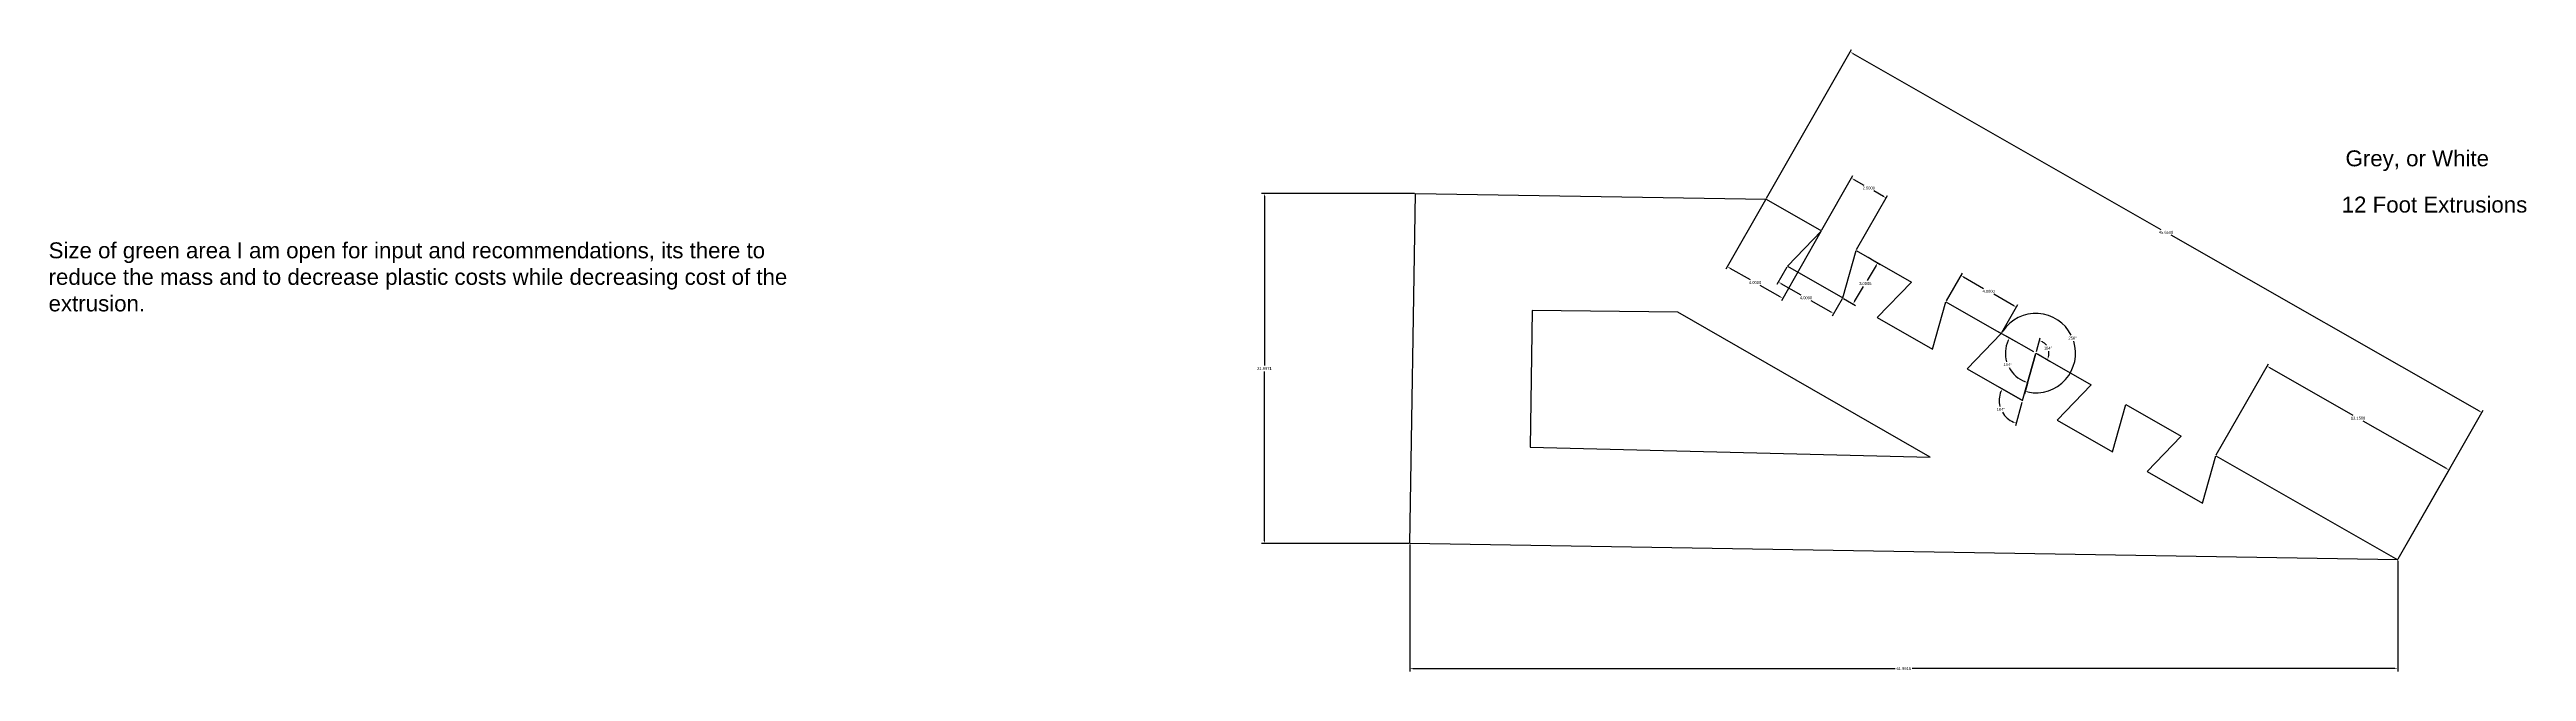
# Model space of a CAD drawing. Extents: x -85 to 70, y -8 to 31.
import ezdxf

# ---------------------------------------------------------------- set-up
doc = ezdxf.new("R2010")
doc.units = 0
doc.header["$MEASUREMENT"] = 0
doc.layers.get('0').update_dxf_attribs({"linetype": 'CONTINUOUS'})
doc.layers.get('Defpoints').update_dxf_attribs({"linetype": 'CONTINUOUS'})
doc.styles.get("Standard").update_dxf_attribs({"font": 'ARIAL.TTF'})
doc.dimstyles.get("Standard").update_dxf_attribs({"dimtxt": 0.18, "dimasz": 0.18, "dimexe": 0.18, "dimexo": 0.0625, "dimgap": 0.09, "dimtad": 0, "dimtih": 1, "dimtoh": 1, "dimdec": 4, "dimzin": 0, "dimdsep": 46, "dimtxsty": 'STANDARD', "dimcen": 0.09, "dimadec": 0, "dimazin": 0, "dimtfac": 1, "dimtdec": 4, "dimtofl": 0, "dimtmove": 0, "dimatfit": 3, "dimfxl": 1, "dimtolj": 1, "dimtzin": 0, "dimarcsym": 0})

# ---------------------------------------------------------------- blocks, each defined once
blk = doc.blocks.new('*D6')
at = {"color": 0, "lineweight": -2}
for p, q in [((25.859706, 19.708138), (27.80333, 23.10948)), ((27.870309, 22.863892), (28.481021, 22.514913)), ((28.030314, 18.467791), (29.973938, 21.869133)), ((29.728349, 21.802154), (29.117636, 22.151133))]:
    blk.add_line(p, q, dxfattribs=at)
at = {"color": 0}
for points in [[(27.885193, 22.889939), (27.855425, 22.837844), (27.714025, 22.953197)], [(29.713465, 21.776107), (29.743233, 21.828202), (29.884633, 21.712849)]]:
    blk.add_solid(points, dxfattribs=at)
at = {"layer": 'Defpoints', "color": 0}
for p in [(29.884633, 21.712849), (25.828697, 19.653873), (27.999305, 18.413525)]:
    blk.add_point(p, dxfattribs=at)
at = {"color": 0, "linetype": 'ByBlock', "insert": (28.799329, 22.333023), "char_height": 0.18, "attachment_point": 5}
blk.add_mtext('\\A1;2.5000', dxfattribs=at)
blk = doc.blocks.new('*D8')
at = {"color": 0, "lineweight": -2}
for p, q in [((23.658089, 17.366982), (23.034194, 16.275167)), ((23.279783, 16.342145), (24.541678, 15.621062)), ((26.440188, 14.5362), (25.178293, 15.257282)), ((27.131062, 15.382427), (26.507167, 14.290611))]:
    blk.add_line(p, q, dxfattribs=at)
at = {"color": 0}
for points in [[(23.294667, 16.368193), (23.264899, 16.316098), (23.123499, 16.43145)], [(26.425304, 14.510152), (26.455072, 14.562247), (26.596472, 14.446895)]]:
    blk.add_solid(points, dxfattribs=at)
at = {"layer": 'Defpoints', "color": 0}
for p in [(23.689098, 17.421247), (26.596472, 14.446895), (27.16207, 15.436692)]:
    blk.add_point(p, dxfattribs=at)
at = {"color": 0, "linetype": 'ByBlock', "insert": (24.859986, 15.439172), "char_height": 0.18, "attachment_point": 5}
blk.add_mtext('\\A1;4.0000', dxfattribs=at)
blk = doc.blocks.new('*D10')
at = {"color": 0, "lineweight": -2}
for p, q in [((29.260377, 17.468975), (28.69222, 16.517223)), ((28.753737, 17.981051), (29.507196, 17.531268)), ((27.906902, 15.201691), (28.475059, 16.153443)), ((27.215736, 15.404656), (27.969195, 14.954872))]:
    blk.add_line(p, q, dxfattribs=at)
at = {"color": 0}
for points in [[(29.286136, 17.453598), (29.234617, 17.484353), (29.35264, 17.623531)], [(27.881143, 15.217068), (27.932662, 15.186314), (27.814639, 15.047135)]]:
    blk.add_solid(points, dxfattribs=at)
at = {"layer": 'Defpoints', "color": 0}
for p in [(28.700071, 18.013087), (29.35264, 17.623531), (27.16207, 15.436692)]:
    blk.add_point(p, dxfattribs=at)
at = {"color": 0, "linetype": 'ByBlock', "insert": (28.58364, 16.335333), "char_height": 0.18, "attachment_point": 5}
blk.add_mtext('\\A1;3.0005', dxfattribs=at)
blk = doc.blocks.new('*D13')
at = {"color": 0, "lineweight": -2}
for p, q in [((22.386733, 21.692694), (27.723948, 31.032819)), ((27.790926, 30.78723), (47.134353, 19.733844)), ((67.114395, 8.316677), (47.770968, 19.370064)), ((62.02277, -0.95647), (67.359984, 8.383656))]:
    blk.add_line(p, q, dxfattribs=at)
at = {"color": 0}
for points in [[(27.805811, 30.813278), (27.776042, 30.761183), (27.634643, 30.876535)], [(67.099511, 8.29063), (67.12928, 8.342724), (67.270679, 8.227372)]]:
    blk.add_solid(points, dxfattribs=at)
at = {"layer": 'Defpoints', "color": 0}
for p in [(22.355724, 21.638428), (67.270679, 8.227372), (61.991761, -1.010735)]:
    blk.add_point(p, dxfattribs=at)
at = {"color": 0, "linetype": 'ByBlock', "insert": (47.452661, 19.551954), "char_height": 0.18, "attachment_point": 5}
blk.add_mtext('\\A1;45.6508', dxfattribs=at)
blk = doc.blocks.new('*D26')
at = {"color": 0, "lineweight": -2}
for p, q in [((0, -0.0625), (0, -8.030735)), ((61.991761, -1.073235), (61.991761, -8.030735)), ((0.18, -7.850735), (30.46209, -7.850735)), ((61.811761, -7.850735), (31.52967, -7.850735))]:
    blk.add_line(p, q, dxfattribs=at)
at = {"color": 0}
for points in [[(0.18, -7.820735), (0.18, -7.880735), (0, -7.850735)], [(61.811761, -7.880735), (61.811761, -7.820735), (61.991761, -7.850735)]]:
    blk.add_solid(points, dxfattribs=at)
at = {"layer": 'Defpoints', "color": 0}
for p in [(0, 0), (61.991761, -1.010735), (61.991761, -7.850735)]:
    blk.add_point(p, dxfattribs=at)
at = {"color": 0, "linetype": 'ByBlock', "insert": (30.99588, -7.850735), "char_height": 0.18, "attachment_point": 5}
blk.add_mtext('\\A1;61.9918', dxfattribs=at)
blk = doc.blocks.new('*D30')
at = {"color": 0, "lineweight": -2}
for p, q in [((33.673894, 15.242887), (34.674854, 16.994568)), ((34.741833, 16.748979), (36.003728, 16.027896)), ((37.902238, 14.943033), (36.640343, 15.664116)), ((37.146867, 13.258332), (38.147827, 15.010012))]:
    blk.add_line(p, q, dxfattribs=at)
at = {"color": 0}
for points in [[(34.756717, 16.775027), (34.726949, 16.722932), (34.585549, 16.838284)], [(37.887354, 14.916986), (37.917122, 14.969081), (38.058522, 14.853728)]]:
    blk.add_solid(points, dxfattribs=at)
at = {"layer": 'Defpoints', "color": 0}
for p in [(33.642885, 15.188622), (38.058522, 14.853728), (37.115858, 13.204066)]:
    blk.add_point(p, dxfattribs=at)
at = {"color": 0, "linetype": 'ByBlock', "insert": (36.322036, 15.846006), "char_height": 0.18, "attachment_point": 5}
blk.add_mtext('\\A1;4.0000', dxfattribs=at)
blk = doc.blocks.new('*D32')
at = {"color": 0, "lineweight": -2}
for p, q in [((38.331212, 9.054325), (37.017858, 9.804813)), ((38.412429, 8.856033), (38.002884, 7.399873))]:
    blk.add_line(p, q, dxfattribs=at)
for start, end in [(157.282087, 194.736464), (210.243404, 247.264394)]:
    blk.add_arc((38.449231, 8.986886), 1.468586, start, end, dxfattribs=at)
at = {"color": 0}
for points in [[(37.121493, 9.540785), (37.067672, 9.567305), (37.174142, 9.715508)], [(37.871776, 7.604084), (37.89153, 7.660739), (38.051618, 7.57315)]]:
    blk.add_solid(points, dxfattribs=at)
at = {"color": 0, "linetype": 'ByBlock', "insert": (37.090221, 8.430256), "char_height": 0.18, "attachment_point": 5}
blk.add_mtext('\\A1;104%%d', dxfattribs=at)
blk = doc.blocks.new('*D34')
at = {"color": 0, "lineweight": -2}
for p, q in [((39.31451, 12.063434), (39.557663, 12.927977)), ((39.376401, 11.912327), (40.156158, 11.466752))]:
    blk.add_line(p, q, dxfattribs=at)
for start, end in [(36.999957, 61.714554), (342.831927, 8.988347)]:
    blk.add_arc((39.286466, 11.963719), 0.821669, start, end, dxfattribs=at)
at = {"color": 0}
for points in [[(39.687062, 12.715095), (39.664589, 12.659463), (39.508929, 12.7547)], [(40.044003, 11.733124), (40.099045, 11.709241), (39.999874, 11.556057)]]:
    blk.add_solid(points, dxfattribs=at)
at = {"color": 0, "linetype": 'ByBlock', "insert": (40.046827, 12.275151), "char_height": 0.18, "attachment_point": 5}
blk.add_mtext('\\A1;104%%d', dxfattribs=at)
blk = doc.blocks.new('*D35')
at = {"color": 0, "lineweight": -2}
for p, q in [((39.148985, 12.04228), (37.465866, 13.004062)), ((39.243595, 11.811289), (38.718745, 9.945158))]:
    blk.add_line(p, q, dxfattribs=at)
for start, end in [(155.637325, 196.470699), (208.3283, 248.909156)]:
    blk.add_arc((39.286466, 11.963719), 1.916878, start, end, dxfattribs=at)
at = {"color": 0}
for points in [[(37.566998, 12.740808), (37.513563, 12.768097), (37.62215, 12.914757)], [(38.587212, 10.146785), (38.606151, 10.203717), (38.767479, 10.118435)]]:
    blk.add_solid(points, dxfattribs=at)
at = {"color": 0, "linetype": 'ByBlock', "insert": (37.512612, 11.237176), "char_height": 0.18, "attachment_point": 5}
blk.add_mtext('\\A1;104%%d', dxfattribs=at)
blk = doc.blocks.new('*D36')
at = {"color": 0, "lineweight": -2}
for p, q in [((38.041793, 12.67496), (36.969154, 13.287897)), ((38.750558, 10.058269), (38.563855, 9.394437))]:
    blk.add_line(p, q, dxfattribs=at)
for start, end in [(26.908861, 146.110631), (258.43585, 17.786767)]:
    blk.add_arc((39.286466, 11.963719), 2.488966, start, end, dxfattribs=at)
at = {"color": 0}
for points in [[(37.194844, 13.367361), (37.245828, 13.335728), (37.125438, 13.198592)], [(38.794588, 9.554431), (38.780442, 9.496123), (38.612589, 9.567714)]]:
    blk.add_solid(points, dxfattribs=at)
at = {"color": 0, "linetype": 'ByBlock', "insert": (41.589722, 12.907097), "char_height": 0.18, "attachment_point": 5}
blk.add_mtext('\\A1;256%%d', dxfattribs=at)
blk = doc.blocks.new('*D40')
at = {"color": 0, "lineweight": -2}
for p, q in [((0.296148, 21.997076), (-9.3, 21.997076)), ((-9.12, 21.817076), (-9.12, 11.180428)), ((-9.12, 0.18), (-9.12, 10.816648)), ((-0.0625, 0), (-9.3, 0))]:
    blk.add_line(p, q, dxfattribs=at)
at = {"color": 0}
for points in [[(-9.09, 21.817076), (-9.15, 21.817076), (-9.12, 21.997076)], [(-9.15, 0.18), (-9.09, 0.18), (-9.12, 0)]]:
    blk.add_solid(points, dxfattribs=at)
at = {"layer": 'Defpoints', "color": 0}
for p in [(0.358648, 21.997076), (-9.12, 0), (0, 0)]:
    blk.add_point(p, dxfattribs=at)
at = {"color": 0, "linetype": 'ByBlock', "insert": (-9.12, 10.998538), "char_height": 0.18, "attachment_point": 5}
blk.add_mtext('\\A1;21.9971', dxfattribs=at)
blk = doc.blocks.new('*D45')
at = {"color": 0, "lineweight": -2}
for p, q in [((50.604635, 5.568178), (53.880686, 11.301268)), ((53.947665, 11.055679), (59.182141, 8.06455)), ((65.053232, 4.709641), (59.818756, 7.70077)), ((62.02277, -0.95647), (65.298821, 4.776619))]:
    blk.add_line(p, q, dxfattribs=at)
at = {"color": 0}
for points in [[(53.962549, 11.081726), (53.932781, 11.029631), (53.791381, 11.144984)], [(65.038348, 4.683593), (65.068116, 4.735688), (65.209516, 4.620336)]]:
    blk.add_solid(points, dxfattribs=at)
at = {"layer": 'Defpoints', "color": 0}
for p in [(50.573627, 5.513913), (65.209516, 4.620336), (61.991761, -1.010735)]:
    blk.add_point(p, dxfattribs=at)
at = {"color": 0, "linetype": 'ByBlock', "insert": (59.500448, 7.88266), "char_height": 0.18, "attachment_point": 5}
blk.add_mtext('\\A1;13.1508', dxfattribs=at)
blk = doc.blocks.new('*D47')
at = {"color": 0, "lineweight": -2}
for p, q in [((22.324716, 21.584163), (19.839544, 17.235113)), ((25.797688, 19.599607), (23.312517, 15.250558)), ((20.085133, 17.302092), (21.347028, 16.581009)), ((23.245538, 15.496146), (21.983643, 16.217229))]:
    blk.add_line(p, q, dxfattribs=at)
at = {"color": 0}
for points in [[(20.100017, 17.328139), (20.070249, 17.276045), (19.928849, 17.391397)], [(23.230654, 15.470099), (23.260422, 15.522194), (23.401822, 15.406841)]]:
    blk.add_solid(points, dxfattribs=at)
at = {"layer": 'Defpoints', "color": 0}
for p in [(22.355724, 21.638428), (25.828697, 19.653873), (23.401822, 15.406841)]:
    blk.add_point(p, dxfattribs=at)
at = {"color": 0, "linetype": 'ByBlock', "insert": (21.665336, 16.399119), "char_height": 0.18, "attachment_point": 5}
blk.add_mtext('\\A1;4.0000', dxfattribs=at)

msp = doc.modelspace()

# ---------------------------------------------------------------- linework, layer by layer
at = {"color": 5}
msp.add_lwpolyline([(61.991761, -1.010735), (0, 0), (0.358648, 21.997076), (22.355724, 21.638428), (25.828697, 19.653873), (23.689098, 17.421247), (27.16207, 15.436692), (27.999305, 18.413525), (31.472277, 16.42897), (29.332678, 14.196344), (32.805651, 12.211789), (33.642885, 15.188622), (37.115858, 13.204066), (34.976259, 10.971441), (38.449231, 8.986886), (39.286466, 11.963719), (42.759438, 9.979163), (40.619839, 7.746538), (44.092812, 5.761982), (44.930046, 8.738816), (48.403019, 6.75426), (46.26342, 4.521635), (49.736392, 2.537079), (50.573627, 5.513913)], close=True, dxfattribs=at)
at = {"color": 3, "linetype": 'ByBlock'}
msp.add_lwpolyline([(7.668634, 14.64795), (7.559613, 6.057974), (32.656594, 5.424612), (16.822537, 14.529195), (7.668634, 14.64795)], dxfattribs=at)

# ---------------------------------------------------------------- texts
at = {"linetype": 'ByBlock', "char_height": 1, "attachment_point": 1}
for s, insert, width in [('Grey, or White', (58.714301, 24.697295), 14.200263), ('12 Foot Extrusions', (58.472251, 21.792696), 11.69908)]:
    msp.add_mtext(s, dxfattribs=dict(at, insert=insert, width=width))
at = {"linetype": 'ByBlock', "insert": (-85.413376, 18.919783), "char_height": 1, "attachment_point": 1}
msp.add_mtext('Size of green area I am open for input and recommendations, its there to \\Preduce the mass and to decrease plastic costs while decreasing cost of the\\Pextrusion.', dxfattribs=at)

# ---------------------------------------------------------------- dimensions: what is measured, and where the dimension line sits
at = {"color": 1}
for base, p1, p2, angle, picture, middle in [((67.270679, 8.227372), (22.355724, 21.638428), (61.991761, -1.010735), 330.255119, '*D13', (47.452661, 19.551954)), ((29.884633, 21.712849), (25.828697, 19.653873), (27.999305, 18.413525), 330.255119, '*D6', (28.799329, 22.333023)), ((26.596472, 14.446895), (23.689098, 17.421247), (27.16207, 15.436692), 330.255119, '*D8', (24.859986, 15.439172)), ((29.35264, 17.623531), (27.16207, 15.436692), (28.700071, 18.013087), 59.164557, '*D10', (28.58364, 16.335333))]:
    dim = msp.add_linear_dim(base=base, p1=p1, p2=p2, angle=angle, dimstyle='Standard', override={"dimtmove": 2}, dxfattribs=at)
    dim.commit()
    dim.dimension.update_dxf_attribs({"geometry": picture, "text_midpoint": middle})
for base, p1, p2, angle, picture, middle in [((-9.12, 0), (0.358648, 21.997076), (0, 0), 90, '*D40', (-9.12, 10.998538)), ((23.401822, 15.406841), (22.355724, 21.638428), (25.828697, 19.653873), 330.255119, '*D47', (21.665336, 16.399119)), ((38.058522, 14.853728), (33.642885, 15.188622), (37.115858, 13.204066), 330.255119, '*D30', (36.322036, 15.846006)), ((65.209516, 4.620336), (50.573627, 5.513913), (61.991761, -1.010735), 330.255119, '*D45', (59.500448, 7.88266))]:
    dim = msp.add_linear_dim(base=base, p1=p1, p2=p2, angle=angle, dimstyle='Standard', override={"dimtmove": 2})
    dim.commit()
    dim.dimension.update_dxf_attribs({"geometry": picture, "text_midpoint": middle})
for base, center, p1, p2, picture, middle in [((41.61952, 11.096649), (39.286466, 11.963719), (38.767479, 10.118435), (38.096059, 12.643952), '*D36', (41.589722, 12.907097)), ((37.37669, 11.798856), (39.286466, 11.963719), (39.20325, 12.011271), (39.260516, 11.871455), '*D35', (37.512612, 11.237176)), ((40.10509, 12.034387), (39.286466, 11.963719), (39.322136, 11.943336), (39.297589, 12.003268), '*D34', (40.046827, 12.275151)), ((36.986087, 8.860579), (38.449231, 8.986886), (38.385477, 9.023317), (38.429351, 8.916199), '*D32', (37.090221, 8.430256))]:
    dim = msp.add_angular_dim_3p(base=base, center=center, p1=p1, p2=p2, dimstyle='Standard', override={"dimtmove": 2})
    dim.commit()
    dim.dimension.update_dxf_attribs({"geometry": picture, "text_midpoint": middle})
dim = msp.add_linear_dim(base=(61.991761, -7.850735), p1=(0, 0), p2=(61.991761, -1.010735), dimstyle='Standard', override={"dimtmove": 2})
dim.commit()
dim.dimension.update_dxf_attribs({"geometry": '*D26', "text_midpoint": (30.99588, -7.850735)})

doc.saveas('drawing.dxf')
